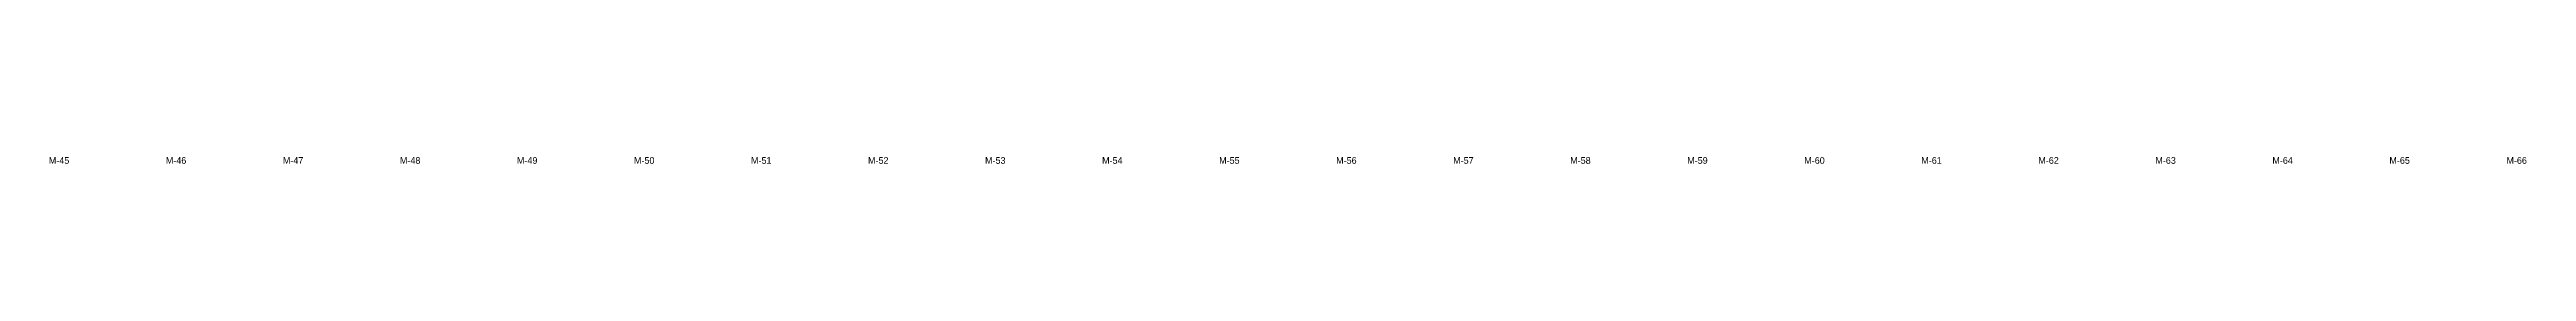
# Model space of a CAD drawing. Header units: metres. Extents: x 478.4 to 564, y -144.7 to -79.7.
# Drawn here: x 489.78 to 511.92, y -99.71 to -99.65 of the extents above; entities that cross this region are included whole.
import ezdxf
from ezdxf.enums import TextEntityAlignment as Align

# ---------------------------------------------------------------- set-up
doc = ezdxf.new("R2010")
doc.units = ezdxf.units.M
doc.layers.add('PLAN-CORTE-TEXTOS', color=5, linetype='Continuous')

msp = doc.modelspace()

# ---------------------------------------------------------------- texts
at = {"layer": 'PLAN-CORTE-TEXTOS'}
for s, p in [('M-45', (489.863, -99.678)), ('M-46', (490.909, -99.678)), ('M-47', (491.955, -99.678)), ('M-48', (493.001, -99.678)), ('M-49', (494.047, -99.678)), ('M-50', (495.093, -99.678)), ('M-51', (496.139, -99.678)), ('M-52', (497.185, -99.678)), ('M-53', (498.231, -99.678)), ('M-54', (499.277, -99.678)), ('M-55', (500.323, -99.678)), ('M-56', (501.369, -99.678)), ('M-57', (502.415, -99.678)), ('M-58', (503.461, -99.678)), ('M-59', (504.507, -99.678)), ('M-60', (505.553, -99.678)), ('M-61', (506.599, -99.678)), ('M-62', (507.645, -99.678)), ('M-63', (508.691, -99.678)), ('M-64', (509.737, -99.678)), ('M-65', (510.783, -99.678)), ('M-66', (511.829, -99.678))]:
    msp.add_text(s, height=0.06, dxfattribs=at).set_placement(p, align=Align.MIDDLE_CENTER)

doc.saveas('drawing.dxf')
